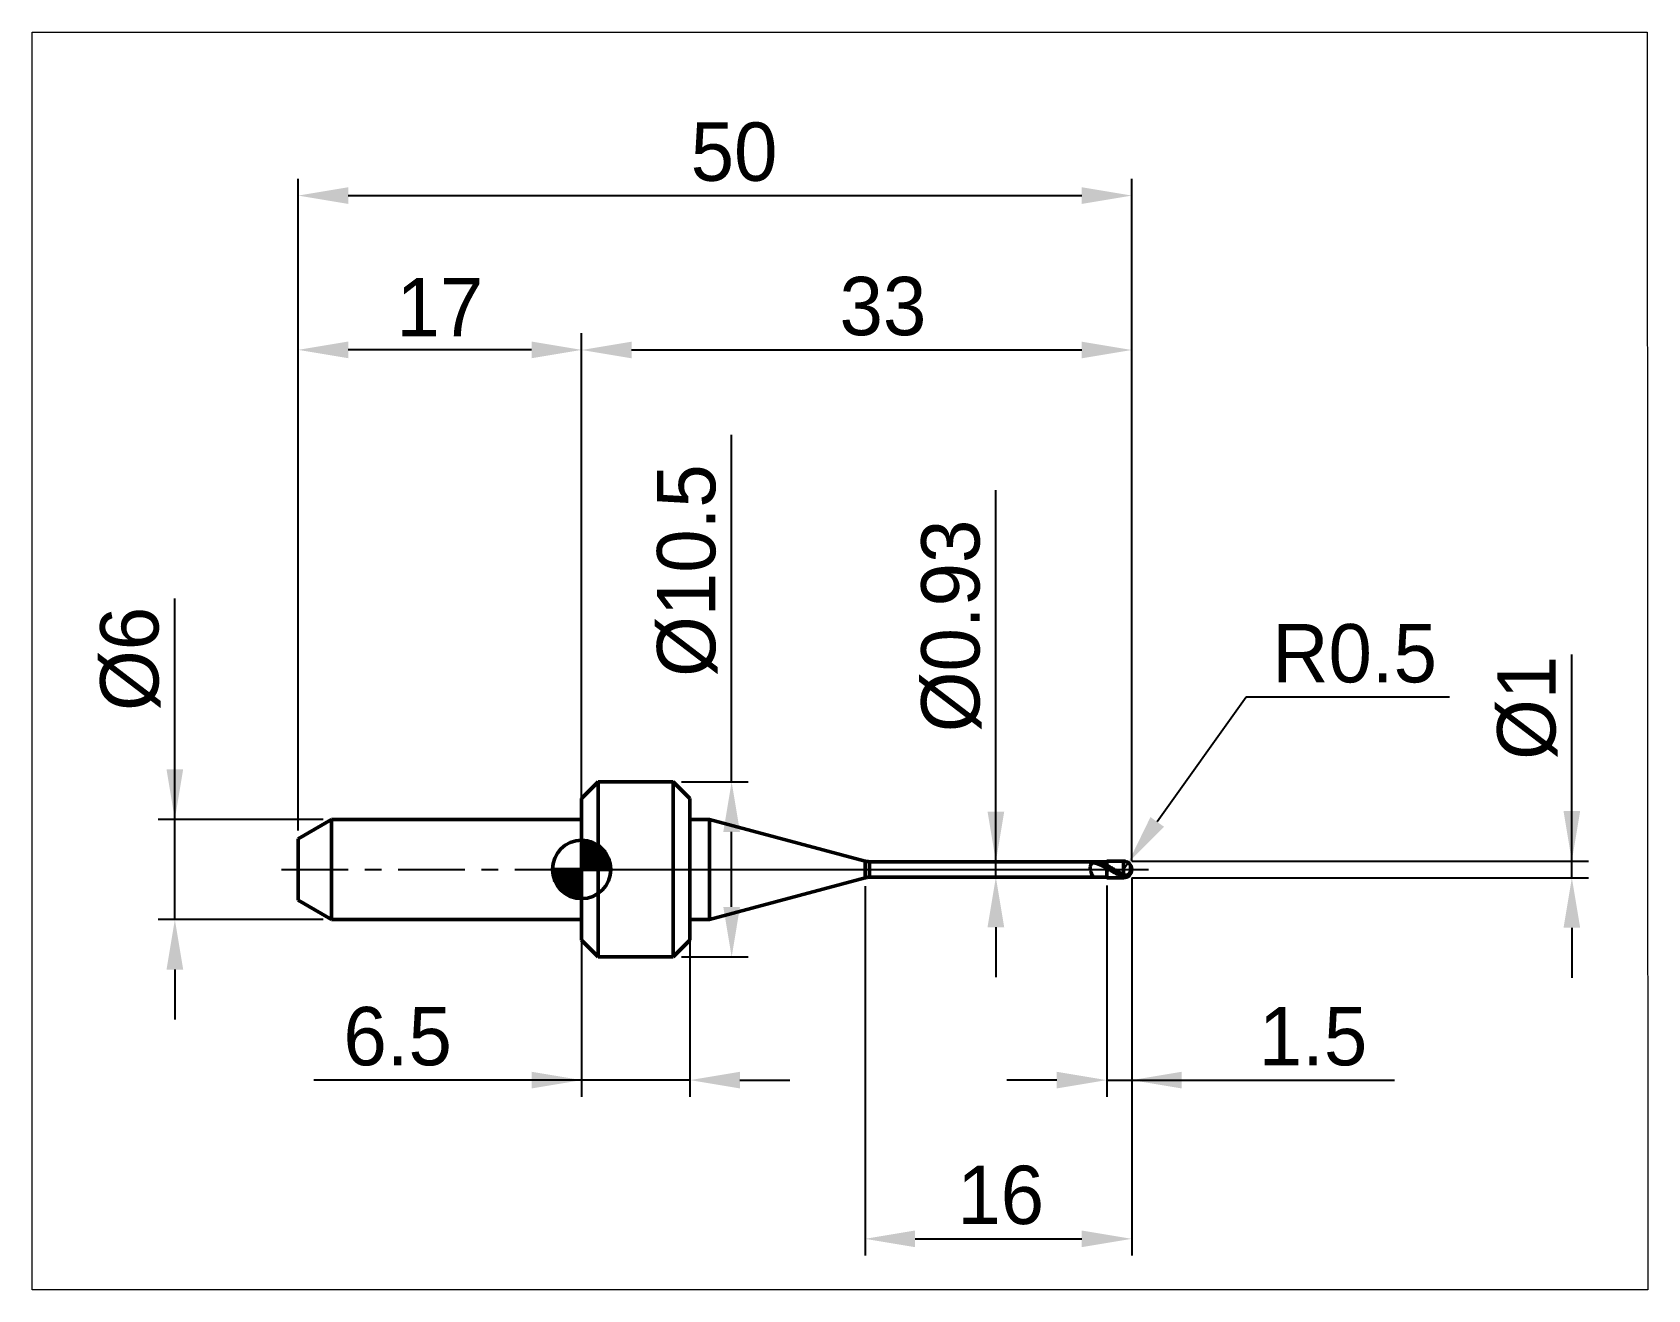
# Model space of a CAD drawing. Header units: millimetres. Extents: x -16 to 81, y -25.2 to 50.2.
import ezdxf

# ---------------------------------------------------------------- set-up
doc = ezdxf.new("R2010")
doc.units = ezdxf.units.MM
doc.header["$MEASUREMENT"] = 0
doc.linetypes.add('LONGDASHDASH', pattern=[7, 4, -1, 1, -1])
doc.layers.get('Defpoints').update_dxf_attribs({"linetype": 'CONTINUOUS'})
for name, color, linetype, lineweight in [('1', 4, 'CONTINUOUS', 50), ('2', 7, 'CONTINUOUS', 25), ('4', 2, 'LONGDASHDASH', 25), ('CUT', 1, 'CONTINUOUS', 25), ('INFTOTAL', 9, 'CONTINUOUS', 18), ('NOCUT', 7, 'CONTINUOUS', 25), ('SK1', 4, 'CONTINUOUS', 50), ('SK2', 7, 'CONTINUOUS', 25), ('SK4', 2, 'LONGDASHDASH', 25)]:
    doc.layers.add(name, color=color, linetype=linetype, lineweight=lineweight)
doc.styles.add('Monospac821 BT', font='', dxfattribs={"height": 3.5})
doc.styles.get('Monospac821 BT').set_extended_font_data('Monospac821 BT')
doc.dimstyles.get("Standard").update_dxf_attribs({"dimtxt": 3.5, "dimasz": 3, "dimexe": 1, "dimexo": 0.5, "dimgap": 0.8, "dimtad": 1, "dimtoh": 1, "dimzin": 1, "dimdsep": 46, "dimtxsty": 'Monospac821 BT', "dimcen": 2.5, "dimadec": 1, "dimazin": 0, "dimtfac": 1, "dimtdec": 4, "dimtix": 1, "dimtmove": 1, "dimatfit": 3, "dimfxl": 1, "dimtolj": 1, "dimtzin": 1, "dimarcsym": 0})

msp = doc.modelspace()

# ---------------------------------------------------------------- blocks, each defined once
blk = doc.blocks.new('*D0')
at = {"layer": 'Defpoints', "color": 0}
for p in [(50, 40.41), (0, 1.845), (50, 0)]:
    blk.add_point(p, dxfattribs=at)
at = {"layer": 'SK2', "color": 0, "lineweight": -2}
for p, q in [((0, 2.345), (0, 41.41)), ((50, 0.5), (50, 41.41)), ((3, 40.41), (47, 40.41))]:
    blk.add_line(p, q, dxfattribs=at)
at = {"layer": 'SK2', "color": 0}
for points in [[(3, 40.91), (3, 39.91), (0, 40.41)], [(47, 39.91), (47, 40.91), (50, 40.41)]]:
    blk.add_solid(points, dxfattribs=at)
at = {"layer": 'SK2', "color": 0, "linetype": 'ByBlock', "insert": (26.145, 43.021), "char_height": 3.5, "attachment_point": 5}
blk.add_mtext('\\A1;50', dxfattribs=at)
blk = doc.blocks.new('*D1')
at = {"layer": 'Defpoints', "color": 0}
for p in [(0, 31.157), (17, 4.25), (0, 1.845)]:
    blk.add_point(p, dxfattribs=at)
at = {"layer": 'SK2', "color": 0, "lineweight": -2}
for p, q in [((0, 2.345), (0, 32.157)), ((17, 4.75), (17, 32.157)), ((14, 31.157), (3, 31.157))]:
    blk.add_line(p, q, dxfattribs=at)
at = {"layer": 'SK2', "color": 0}
for points in [[(3, 31.657), (3, 30.657), (0, 31.157)], [(14, 30.657), (14, 31.657), (17, 31.157)]]:
    blk.add_solid(points, dxfattribs=at)
at = {"layer": 'SK2', "color": 0, "linetype": 'ByBlock', "insert": (8.5, 33.717), "char_height": 3.5, "attachment_point": 5}
blk.add_mtext('\\A1;17', dxfattribs=at)
blk = doc.blocks.new('*D2')
at = {"layer": 'Defpoints', "color": 0}
for p in [(-7.4, 3), (2, 3), (2, -3)]:
    blk.add_point(p, dxfattribs=at)
at = {"layer": 'SK2', "color": 0, "lineweight": -2}
for p, q in [((-7.4, 3), (-7.4, 16.2525)), ((-7.4, 6), (-7.4, 9)), ((1.5, 3), (-8.4, 3)), ((-7.4, -3), (-7.4, 3)), ((1.5, -3), (-8.4, -3)), ((-7.4, -6), (-7.4, -9))]:
    blk.add_line(p, q, dxfattribs=at)
at = {"layer": 'SK2', "color": 0}
for points in [[(-7.9, 6), (-6.9, 6), (-7.4, 3)], [(-6.9, -6), (-7.9, -6), (-7.4, -3)]]:
    blk.add_solid(points, dxfattribs=at)
at = {"layer": 'SK2', "color": 0, "linetype": 'ByBlock', "insert": (-10.062, 12.62625), "char_height": 3.5, "attachment_point": 5, "rotation": 90}
blk.add_mtext('\\A1;%%c6', dxfattribs=at)
blk = doc.blocks.new('*D3')
at = {"layer": '2', "color": 0, "lineweight": -2}
for p, q in [((76.4, 0.5), (76.4, 12.8845)), ((76.4, 3.5), (76.4, 6.5)), ((50, 0.5), (77.4, 0.5)), ((76.4, -0.5), (76.4, 0.5)), ((50, -0.5), (77.4, -0.5)), ((76.4, -3.5), (76.4, -6.5))]:
    blk.add_line(p, q, dxfattribs=at)
at = {"layer": '2', "color": 0}
for points in [[(75.9, 3.5), (76.9, 3.5), (76.4, 0.5)], [(76.9, -3.5), (75.9, -3.5), (76.4, -0.5)]]:
    blk.add_solid(points, dxfattribs=at)
at = {"layer": 'Defpoints', "color": 0}
for p in [(49.5, 0.5), (76.4, 0.5), (49.5, -0.5)]:
    blk.add_point(p, dxfattribs=at)
at = {"layer": '2', "color": 0, "linetype": 'ByBlock', "insert": (73.738, 9.69225), "char_height": 3.5, "attachment_point": 5, "rotation": 90}
blk.add_mtext('\\A1;%%c1', dxfattribs=at)
blk = doc.blocks.new('*D4')
at = {"layer": '2', "color": 0, "lineweight": -2}
for p, q in [((56.864, 10.331), (51.532, 2.85)), ((69.071, 10.331), (56.864, 10.331)), ((49.5, 0), (49.79, 0.407))]:
    blk.add_line(p, q, dxfattribs=at)
at = {"layer": '2', "color": 0}
blk.add_solid([(51.124, 3.14), (51.939, 2.56), (49.79, 0.407)], dxfattribs=at)
at = {"layer": 'Defpoints', "color": 0}
for p in [(49.5, 0), (49.79, 0.407)]:
    blk.add_point(p, dxfattribs=at)
at = {"layer": '2', "color": 0, "linetype": 'ByBlock', "insert": (63.367, 12.943), "char_height": 3.5, "attachment_point": 5}
blk.add_mtext('\\A1;R0.5', dxfattribs=at)
blk = doc.blocks.new('*D5')
at = {"layer": '2', "color": 0, "lineweight": -2}
for p, q in [((41.85, 0.465), (41.85, 22.744)), ((41.85, 3.465), (41.85, 6.465)), ((48, 0.465), (40.85, 0.465)), ((41.85, -0.465), (41.85, 0.465)), ((48, -0.465), (40.85, -0.465)), ((41.85, -3.465), (41.85, -6.465))]:
    blk.add_line(p, q, dxfattribs=at)
at = {"layer": '2', "color": 0}
for points in [[(41.35, 3.465), (42.35, 3.465), (41.85, 0.465)], [(42.35, -3.465), (41.35, -3.465), (41.85, -0.465)]]:
    blk.add_solid(points, dxfattribs=at)
at = {"layer": 'Defpoints', "color": 0}
for p in [(41.85, 0.465), (48.5, 0.465), (48.5, -0.465)]:
    blk.add_point(p, dxfattribs=at)
at = {"layer": '2', "color": 0, "linetype": 'ByBlock', "insert": (39.188, 14.6045), "char_height": 3.5, "attachment_point": 5, "rotation": 90}
blk.add_mtext('\\A1;%%c0.93', dxfattribs=at)
blk = doc.blocks.new('*D6')
at = {"layer": '2', "color": 0, "lineweight": -2}
for p, q in [((26, 5.25), (26, 26.07075)), ((23, 5.25), (27, 5.25)), ((26, -2.25), (26, 2.25)), ((23, -5.25), (27, -5.25))]:
    blk.add_line(p, q, dxfattribs=at)
at = {"layer": '2', "color": 0}
for points in [[(26.5, 2.25), (25.5, 2.25), (26, 5.25)], [(25.5, -2.25), (26.5, -2.25), (26, -5.25)]]:
    blk.add_solid(points, dxfattribs=at)
at = {"layer": 'Defpoints', "color": 0}
for p in [(22.5, 5.25), (26, 5.25), (22.5, -5.25)]:
    blk.add_point(p, dxfattribs=at)
at = {"layer": '2', "color": 0, "linetype": 'ByBlock', "insert": (23.338, 17.9225), "char_height": 3.5, "attachment_point": 5, "rotation": 90}
blk.add_mtext('\\A1;%%c10.5', dxfattribs=at)
blk = doc.blocks.new('*D7')
at = {"layer": '2', "color": 0, "lineweight": -2}
for p, q in [((48.5, -0.965), (48.5, -13.6325)), ((50, -0.5), (50, -13.6325)), ((45.5, -12.6325), (42.5, -12.6325)), ((48.5, -12.6325), (50, -12.6325)), ((50, -12.6325), (65.755, -12.6325)), ((53, -12.6325), (56, -12.6325))]:
    blk.add_line(p, q, dxfattribs=at)
at = {"layer": '2', "color": 0}
for points in [[(45.5, -13.1325), (45.5, -12.1325), (48.5, -12.6325)], [(53, -12.1325), (53, -13.1325), (50, -12.6325)]]:
    blk.add_solid(points, dxfattribs=at)
at = {"layer": 'Defpoints', "color": 0}
for p in [(50, 0), (48.5, -0.465), (50, -12.6325)]:
    blk.add_point(p, dxfattribs=at)
at = {"layer": '2', "color": 0, "linetype": 'ByBlock', "insert": (60.8775, -10.02125), "char_height": 3.5, "attachment_point": 5}
blk.add_mtext('\\A1;1.5', dxfattribs=at)
blk = doc.blocks.new('*D8')
at = {"layer": '2', "color": 0, "lineweight": -2}
for p, q in [((17, -2.5), (17, 32.15)), ((50, 0.5), (50, 32.15)), ((20, 31.15), (47, 31.15))]:
    blk.add_line(p, q, dxfattribs=at)
at = {"layer": '2', "color": 0}
for points in [[(20, 31.65), (20, 30.65), (17, 31.15)], [(47, 30.65), (47, 31.65), (50, 31.15)]]:
    blk.add_solid(points, dxfattribs=at)
at = {"layer": 'Defpoints', "color": 0}
for p in [(50, 31.15), (50, 0), (17, -3)]:
    blk.add_point(p, dxfattribs=at)
at = {"layer": '2', "color": 0, "linetype": 'ByBlock', "insert": (35.076, 33.761), "char_height": 3.5, "attachment_point": 5}
blk.add_mtext('\\A1;33', dxfattribs=at)
blk = doc.blocks.new('*D9')
at = {"layer": '2', "color": 0, "lineweight": -2}
for p, q in [((17, 3.75), (17, -13.6325)), ((23.5, 3.75), (23.5, -13.6325)), ((17, -12.6325), (0.93, -12.6325)), ((14, -12.6325), (11, -12.6325)), ((23.5, -12.6325), (17, -12.6325)), ((26.5, -12.6325), (29.5, -12.6325))]:
    blk.add_line(p, q, dxfattribs=at)
at = {"layer": '2', "color": 0}
for points in [[(14, -13.1325), (14, -12.1325), (17, -12.6325)], [(26.5, -12.1325), (26.5, -13.1325), (23.5, -12.6325)]]:
    blk.add_solid(points, dxfattribs=at)
at = {"layer": 'Defpoints', "color": 0}
for p in [(17, 4.25), (23.5, 4.25), (17, -12.6325)]:
    blk.add_point(p, dxfattribs=at)
at = {"layer": '2', "color": 0, "linetype": 'ByBlock', "insert": (5.965, -10.02125), "char_height": 3.5, "attachment_point": 5}
blk.add_mtext('\\A1;6.5', dxfattribs=at)
blk = doc.blocks.new('*D12')
at = {"layer": '2', "color": 0, "lineweight": -2}
for p, q in [((50, -0.5), (50, -23.15)), ((34, -1), (34, -23.15)), ((37, -22.15), (47, -22.15))]:
    blk.add_line(p, q, dxfattribs=at)
at = {"layer": '2', "color": 0}
for points in [[(37, -21.65), (37, -22.65), (34, -22.15)], [(47, -22.65), (47, -21.65), (50, -22.15)]]:
    blk.add_solid(points, dxfattribs=at)
at = {"layer": 'Defpoints', "color": 0}
for p in [(50, 0), (34, -0.5), (50, -22.15)]:
    blk.add_point(p, dxfattribs=at)
at = {"layer": '2', "color": 0, "linetype": 'ByBlock', "insert": (42.138, -19.539), "char_height": 3.5, "attachment_point": 5}
blk.add_mtext('\\A1;16', dxfattribs=at)

# ---------------------------------------------------------------- dimensions: what is measured, and where the dimension line sits
at = {"layer": '2'}
for base, p1, p2, picture, middle in [((50, 31.15), (17, -3), (50, 0), '*D8', (35.075682, 31.15)), ((17, -12.6325), (23.5, 4.25), (17, 4.25), '*D9', (5.965, -12.6325)), ((50, -22.15), (34.000225, -0.5), (50, 0), '*D12', (42.137743, -22.15)), ((50, -12.6325), (48.5, -0.465), (50, 0), '*D7', (60.8775, -12.6325))]:
    dim = msp.add_linear_dim(base=base, p1=p1, p2=p2, dimstyle='STANDARD', override={"dimtoh": 0, "dimzin": 9, "dimtmove": 0}, dxfattribs=at)
    dim.commit()
    dim.dimension.update_dxf_attribs({"geometry": picture, "text_midpoint": middle, "dimtype": 160})
for base, p1, p2, picture, middle in [((26, 5.25), (22.5, -5.25), (22.5, 5.25), '*D6', (26, 17.9225)), ((41.85, 0.465), (48.5, -0.465), (48.5, 0.465), '*D5', (41.85, 14.6045)), ((76.4, 0.5), (49.5, -0.5), (49.5, 0.5), '*D3', (76.4, 9.69225))]:
    dim = msp.add_linear_dim(base=base, p1=p1, p2=p2, angle=270, text='%%c<>', dimstyle='STANDARD', override={"dimtoh": 0, "dimzin": 9, "dimtmove": 0}, dxfattribs=at)
    dim.commit()
    dim.dimension.update_dxf_attribs({"geometry": picture, "text_midpoint": middle, "dimtype": 160})
dim = msp.add_radius_dim(center=(49.5, 0), mpoint=(49.790217, 0.407153), text='R0.5', dimstyle='STANDARD', dxfattribs=at)
dim.commit()
dim.dimension.update_dxf_attribs({"geometry": '*D4', "text_midpoint": (56.864208, 10.331459), "dimtype": 164})
at = {"layer": 'SK2'}
for base, p1, p2, picture, middle in [((50, 40.410077), (0, 1.845299), (50, 0), '*D0', (26.145411, 40.410077)), ((0, 31.15673), (17, 4.25), (0, 1.845299), '*D1', (8.5, 31.15673))]:
    dim = msp.add_linear_dim(base=base, p1=p1, p2=p2, dimstyle='STANDARD', override={"dimtoh": 0, "dimzin": 9, "dimtmove": 0}, dxfattribs=at)
    dim.commit()
    dim.dimension.update_dxf_attribs({"geometry": picture, "text_midpoint": middle, "dimtype": 160})
dim = msp.add_linear_dim(base=(-7.4, 3), p1=(2, -3), p2=(2, 3), angle=270, text='%%c<>', dimstyle='STANDARD', override={"dimtoh": 0, "dimzin": 9, "dimtmove": 0}, dxfattribs=at)
dim.commit()
dim.dimension.update_dxf_attribs({"geometry": '*D2', "text_midpoint": (-7.4, 12.62625), "dimtype": 160})

# ---------------------------------------------------------------- linework, layer by layer
at = {"layer": '1'}
for p, q in [((18, 5.25), (17, 4.25)), ((22.5, 5.25), (18, 5.25)), ((18, 5.25), (18, -5.25)), ((23.5, 4.25), (22.5, 5.25)), ((22.5, 5.25), (22.5, -5.25)), ((17, 4.25), (17, 3)), ((17, 4.25), (17, -4.25)), ((17, 3), (17, 4.25)), ((23.5, 3), (23.5, 4.25)), ((17, 3), (17, -3)), ((17, -3), (17, 3)), ((24.670099, 3), (23.5, 3)), ((23.5, 3), (23.5, -3)), ((34.003681, 0.499074), (24.670099, 3)), ((24.670099, 3), (24.670099, -3)), ((34.003681, 0.499074), (34.003681, -0.499074)), ((48.5, 0.465), (34.2625, 0.465)), ((34.2625, -0.465), (34.2625, 0.465)), ((47.508333, 0.15151), (47.5, 0.109382)), ((47.5, 0.109382), (47.5, 0.099229)), ((47.5, 0.099229), (47.508333, 0.057856)), ((47.516667, 0.188389), (47.508333, 0.15151)), ((47.508333, 0.057856), (47.516667, 0.017554)), ((47.525, 0.220452), (47.516667, 0.188389)), ((47.516667, 0.017554), (47.525, -0.02139)), ((47.533333, 0.248173), (47.525, 0.220452)), ((47.541667, 0.272035), (47.533333, 0.248173)), ((47.55, 0.2925), (47.541667, 0.272035)), ((47.558333, 0.310001), (47.55, 0.2925)), ((47.566667, 0.324928), (47.558333, 0.310001)), ((47.575, 0.337629), (47.566667, 0.324928)), ((47.583333, 0.348412), (47.575, 0.337629)), ((47.591667, 0.357542), (47.583333, 0.348412)), ((47.6, 0.365251), (47.591667, 0.357542)), ((47.608333, 0.371735), (47.6, 0.365251)), ((47.616667, 0.377164), (47.608333, 0.371735)), ((47.625, 0.381681), (47.616667, 0.377164)), ((47.633333, 0.385407), (47.625, 0.381681)), ((47.641667, 0.388447), (47.633333, 0.385407)), ((47.65, 0.390887), (47.641667, 0.388447)), ((47.658333, 0.392803), (47.65, 0.390887)), ((47.666667, 0.394257), (47.658333, 0.392803)), ((47.675, 0.395302), (47.666667, 0.394257)), ((47.683333, 0.395985), (47.675, 0.395302)), ((47.691667, 0.396345), (47.683333, 0.395985)), ((47.7, 0.396415), (47.691667, 0.396345)), ((47.708333, 0.396224), (47.7, 0.396415)), ((47.716667, 0.395797), (47.708333, 0.396224)), ((47.725, 0.395156), (47.716667, 0.395797)), ((47.733333, 0.39432), (47.725, 0.395156)), ((47.741667, 0.393306), (47.733333, 0.39432)), ((47.75, 0.392128), (47.741667, 0.393306)), ((47.758333, 0.390799), (47.75, 0.392128)), ((47.766667, 0.389332), (47.758333, 0.390799)), ((47.775, 0.387736), (47.766667, 0.389332)), ((47.783333, 0.386022), (47.775, 0.387736)), ((47.791667, 0.384196), (47.783333, 0.386022)), ((47.8, 0.382268), (47.791667, 0.384196)), ((47.8, 0.464952), (47.795005, 0.465)), ((47.808333, 0.464675), (47.8, 0.464952)), ((47.808333, 0.380243), (47.8, 0.382268)), ((47.816667, 0.464173), (47.808333, 0.464675)), ((47.816667, 0.378129), (47.808333, 0.380243)), ((47.825, 0.463468), (47.816667, 0.464173)), ((47.825, 0.375931), (47.816667, 0.378129)), ((47.833333, 0.462583), (47.825, 0.463468)), ((47.833333, 0.373654), (47.825, 0.375931)), ((47.841667, 0.461536), (47.833333, 0.462583)), ((47.841667, 0.371303), (47.833333, 0.373654)), ((47.85, 0.460344), (47.841667, 0.461536)), ((47.85, 0.368882), (47.841667, 0.371303)), ((47.858333, 0.459023), (47.85, 0.460344)), ((47.858333, 0.366395), (47.85, 0.368882)), ((47.866667, 0.457586), (47.858333, 0.459023)), ((47.866667, 0.363846), (47.858333, 0.366395)), ((47.875, 0.456047), (47.866667, 0.457586)), ((47.875, 0.361239), (47.866667, 0.363846)), ((47.883333, 0.454415), (47.875, 0.456047)), ((47.883333, 0.358575), (47.875, 0.361239)), ((47.891667, 0.452702), (47.883333, 0.454415)), ((47.891667, 0.355858), (47.883333, 0.358575)), ((47.9, 0.450915), (47.891667, 0.452702)), ((47.9, 0.353091), (47.891667, 0.355858)), ((47.908333, 0.449063), (47.9, 0.450915)), ((47.908333, 0.350275), (47.9, 0.353091)), ((47.916667, 0.447153), (47.908333, 0.449063)), ((47.916667, 0.347413), (47.908333, 0.350275)), ((47.925, 0.44519), (47.916667, 0.447153)), ((47.925, 0.344507), (47.916667, 0.347413)), ((47.933333, 0.44318), (47.925, 0.44519)), ((47.933333, 0.341558), (47.925, 0.344507)), ((47.941667, 0.441127), (47.933333, 0.44318)), ((47.941667, 0.338568), (47.933333, 0.341558)), ((47.95, 0.439035), (47.941667, 0.441127)), ((47.95, 0.335538), (47.941667, 0.338568)), ((47.958333, 0.436909), (47.95, 0.439035)), ((47.958333, 0.33247), (47.95, 0.335538)), ((47.966667, 0.43475), (47.958333, 0.436909)), ((47.966667, 0.329365), (47.958333, 0.33247)), ((47.975, 0.432562), (47.966667, 0.43475)), ((47.975, 0.326224), (47.966667, 0.329365)), ((47.983333, 0.430346), (47.975, 0.432562)), ((47.983333, 0.323049), (47.975, 0.326224)), ((47.991667, 0.428104), (47.983333, 0.430346)), ((47.991667, 0.319839), (47.983333, 0.323049)), ((48, 0.425838), (47.991667, 0.428104)), ((48, 0.316596), (47.991667, 0.319839)), ((48.008333, 0.423548), (48, 0.425838)), ((48.008333, 0.313321), (48, 0.316596)), ((48.016667, 0.421236), (48.008333, 0.423548)), ((48.016667, 0.310014), (48.008333, 0.313321)), ((48.025, 0.418902), (48.016667, 0.421236)), ((48.025, 0.306677), (48.016667, 0.310014)), ((48.033333, 0.416547), (48.025, 0.418902)), ((48.033333, 0.303309), (48.025, 0.306677)), ((48.041667, 0.414171), (48.033333, 0.416547)), ((48.041667, 0.299911), (48.033333, 0.303309)), ((48.05, 0.411774), (48.041667, 0.414171)), ((48.05, 0.296485), (48.041667, 0.299911)), ((48.058333, 0.409357), (48.05, 0.411774)), ((48.058333, 0.29303), (48.05, 0.296485)), ((48.066667, 0.406919), (48.058333, 0.409357)), ((48.066667, 0.289546), (48.058333, 0.29303)), ((48.075, 0.404459), (48.066667, 0.406919)), ((48.075, 0.286035), (48.066667, 0.289546)), ((48.083333, 0.401979), (48.075, 0.404459)), ((48.083333, 0.282497), (48.075, 0.286035)), ((48.091667, 0.399477), (48.083333, 0.401979)), ((48.091667, 0.278933), (48.083333, 0.282497)), ((48.1, 0.396954), (48.091667, 0.399477)), ((48.1, 0.275342), (48.091667, 0.278933)), ((48.108333, 0.394408), (48.1, 0.396954)), ((48.108333, 0.271725), (48.1, 0.275342)), ((48.116667, 0.391839), (48.108333, 0.394408)), ((48.116667, 0.268083), (48.108333, 0.271725)), ((48.125, 0.389248), (48.116667, 0.391839)), ((48.125, 0.264415), (48.116667, 0.268083)), ((48.133333, 0.386633), (48.125, 0.389248)), ((48.133333, 0.260723), (48.125, 0.264415)), ((48.141667, 0.383994), (48.133333, 0.386633)), ((48.141667, 0.257007), (48.133333, 0.260723)), ((48.15, 0.38133), (48.141667, 0.383994)), ((48.15, 0.253266), (48.141667, 0.257007)), ((48.158333, 0.378642), (48.15, 0.38133)), ((48.158333, 0.249503), (48.15, 0.253266)), ((48.166667, 0.375928), (48.158333, 0.378642)), ((48.166667, 0.245716), (48.158333, 0.249503)), ((48.175, 0.373189), (48.166667, 0.375928)), ((48.175, 0.241906), (48.166667, 0.245716)), ((48.183333, 0.370424), (48.175, 0.373189)), ((48.183333, 0.238073), (48.175, 0.241906)), ((48.191667, 0.367632), (48.183333, 0.370424)), ((48.191667, 0.234219), (48.183333, 0.238073)), ((48.2, 0.364813), (48.191667, 0.367632)), ((48.2, 0.230343), (48.191667, 0.234219)), ((48.208333, 0.361968), (48.2, 0.364813)), ((48.208333, 0.226445), (48.2, 0.230343)), ((48.216667, 0.359094), (48.208333, 0.361968)), ((48.216667, 0.222527), (48.208333, 0.226445)), ((48.225, 0.356193), (48.216667, 0.359094)), ((48.225, 0.218588), (48.216667, 0.222527)), ((48.233333, 0.353264), (48.225, 0.356193)), ((48.233333, 0.214629), (48.225, 0.218588)), ((48.241667, 0.350307), (48.233333, 0.353264)), ((48.241667, 0.21065), (48.233333, 0.214629)), ((48.25, 0.347321), (48.241667, 0.350307)), ((48.25, 0.206651), (48.241667, 0.21065)), ((48.258333, 0.344307), (48.25, 0.347321)), ((48.258333, 0.202633), (48.25, 0.206651)), ((48.266667, 0.341264), (48.258333, 0.344307)), ((48.266667, 0.198596), (48.258333, 0.202633)), ((48.275, 0.338192), (48.266667, 0.341264)), ((48.275, 0.194541), (48.266667, 0.198596)), ((48.283333, 0.335092), (48.275, 0.338192)), ((48.283333, 0.190468), (48.275, 0.194541)), ((48.291667, 0.331962), (48.283333, 0.335092)), ((48.291667, 0.186378), (48.283333, 0.190468)), ((48.3, 0.328804), (48.291667, 0.331962)), ((48.3, 0.18227), (48.291667, 0.186378)), ((48.308333, 0.325617), (48.3, 0.328804)), ((48.308333, 0.178145), (48.3, 0.18227)), ((48.316667, 0.322401), (48.308333, 0.325617)), ((48.316667, 0.174004), (48.308333, 0.178145)), ((48.325, 0.319157), (48.316667, 0.322401)), ((48.325, 0.169847), (48.316667, 0.174004)), ((48.333333, 0.315884), (48.325, 0.319157)), ((48.333333, 0.165673), (48.325, 0.169847)), ((48.341667, 0.312583), (48.333333, 0.315884)), ((48.341667, 0.161485), (48.333333, 0.165673)), ((48.35, 0.309253), (48.341667, 0.312583)), ((48.35, 0.157282), (48.341667, 0.161485)), ((48.358333, 0.305895), (48.35, 0.309253)), ((48.358333, 0.153064), (48.35, 0.157282)), ((48.366667, 0.30251), (48.358333, 0.305895)), ((48.366667, 0.148831), (48.358333, 0.153064)), ((48.375, 0.299097), (48.366667, 0.30251)), ((48.375, 0.144586), (48.366667, 0.148831)), ((48.383333, 0.295656), (48.375, 0.299097)), ((48.383333, 0.140326), (48.375, 0.144586)), ((48.391667, 0.292188), (48.383333, 0.295656)), ((48.391667, 0.136054), (48.383333, 0.140326)), ((48.4, 0.288694), (48.391667, 0.292188)), ((48.4, 0.131769), (48.391667, 0.136054)), ((48.408333, 0.285172), (48.4, 0.288694)), ((48.408333, 0.127472), (48.4, 0.131769)), ((48.416667, 0.281625), (48.408333, 0.285172)), ((48.416667, 0.123163), (48.408333, 0.127472)), ((48.425, 0.278051), (48.416667, 0.281625)), ((48.425, 0.118843), (48.416667, 0.123163)), ((48.433333, 0.274452), (48.425, 0.278051)), ((48.433333, 0.114512), (48.425, 0.118843)), ((48.441667, 0.270827), (48.433333, 0.274452)), ((48.441667, 0.11017), (48.433333, 0.114512)), ((48.45, 0.267178), (48.441667, 0.270827)), ((48.45, 0.105818), (48.441667, 0.11017)), ((48.458333, 0.263503), (48.45, 0.267178)), ((48.458333, 0.101456), (48.45, 0.105818)), ((48.466667, 0.259804), (48.458333, 0.263503)), ((48.466667, 0.097084), (48.458333, 0.101456)), ((48.475, 0.256082), (48.466667, 0.259804)), ((48.475, 0.092704), (48.466667, 0.097084)), ((48.483333, 0.252335), (48.475, 0.256082)), ((48.483333, 0.088315), (48.475, 0.092704)), ((48.491667, 0.248565), (48.483333, 0.252335)), ((48.491667, 0.083918), (48.483333, 0.088315)), ((48.5, 0.244772), (48.491667, 0.248565)), ((48.5, 0.079513), (48.491667, 0.083918)), ((49.5, 0.5), (48.5, 0.5)), ((48.5, 0.5), (48.5, 0.465)), ((48.5, 0.5), (48.5, -0.5)), ((48.5, -0.465), (48.5, 0.465)), ((48.5, 0.244228), (48.5, 0.244772)), ((48.508333, 0.240019), (48.5, 0.244228)), ((48.5, 0.126544), (48.5, 0.127486)), ((48.5, 0.127486), (48.508333, 0.12289)), ((48.508333, 0.075526), (48.5, 0.080278)), ((48.5, 0.080278), (48.5, 0.079513)), ((48.516667, 0.235787), (48.508333, 0.240019)), ((48.508333, 0.12289), (48.516667, 0.118282)), ((48.516667, 0.070766), (48.508333, 0.075526)), ((48.525, 0.231534), (48.516667, 0.235787)), ((48.516667, 0.118282), (48.525, 0.113664)), ((48.525, 0.066), (48.516667, 0.070766)), ((48.533333, 0.227259), (48.525, 0.231534)), ((48.525, 0.113664), (48.533333, 0.109035)), ((48.533333, 0.061228), (48.525, 0.066)), ((48.541667, 0.222963), (48.533333, 0.227259)), ((48.533333, 0.109035), (48.541667, 0.104396)), ((48.541667, 0.05645), (48.533333, 0.061228)), ((48.55, 0.218646), (48.541667, 0.222963)), ((48.541667, 0.104396), (48.55, 0.099747)), ((48.55, 0.051667), (48.541667, 0.05645)), ((48.558333, 0.214309), (48.55, 0.218646)), ((48.55, 0.099747), (48.558333, 0.095089)), ((48.558333, 0.04688), (48.55, 0.051667)), ((48.566667, 0.209952), (48.558333, 0.214309)), ((48.558333, 0.095089), (48.566667, 0.090422)), ((48.566667, 0.042087), (48.558333, 0.04688)), ((48.575, 0.205576), (48.566667, 0.209952)), ((48.566667, 0.090422), (48.575, 0.085747)), ((48.575, 0.037291), (48.566667, 0.042087)), ((48.583333, 0.201181), (48.575, 0.205576)), ((48.575, 0.085747), (48.583333, 0.081064)), ((48.583333, 0.032492), (48.575, 0.037291)), ((48.591667, 0.196767), (48.583333, 0.201181)), ((48.583333, 0.081064), (48.591667, 0.076373)), ((48.591667, 0.027689), (48.583333, 0.032492)), ((48.6, 0.192335), (48.591667, 0.196767)), ((48.591667, 0.076373), (48.6, 0.071676)), ((48.6, 0.022884), (48.591667, 0.027689)), ((48.608333, 0.187885), (48.6, 0.192335)), ((48.6, 0.071676), (48.608333, 0.066971)), ((48.608333, 0.018077), (48.6, 0.022884)), ((48.616667, 0.183418), (48.608333, 0.187885)), ((48.608333, 0.066971), (48.616667, 0.062261)), ((48.616667, 0.013268), (48.608333, 0.018077)), ((48.625, 0.178934), (48.616667, 0.183418)), ((48.616667, 0.062261), (48.625, 0.057545)), ((48.625, 0.008458), (48.616667, 0.013268)), ((48.633333, 0.174433), (48.625, 0.178934)), ((48.625, 0.057545), (48.633333, 0.052823)), ((48.633333, 0.003647), (48.625, 0.008458)), ((48.641667, 0.169916), (48.633333, 0.174433)), ((48.633333, 0.052823), (48.641667, 0.048096)), ((48.641667, -0.001164), (48.633333, 0.003647)), ((48.65, 0.165383), (48.641667, 0.169916)), ((48.641667, 0.048096), (48.65, 0.043365)), ((48.658333, 0.160835), (48.65, 0.165383)), ((48.65, 0.043365), (48.658333, 0.038631)), ((48.666667, 0.156272), (48.658333, 0.160835)), ((48.658333, 0.038631), (48.666667, 0.033892)), ((48.675, 0.151695), (48.666667, 0.156272)), ((48.666667, 0.033892), (48.675, 0.02915)), ((48.683333, 0.147103), (48.675, 0.151695)), ((48.675, 0.02915), (48.683333, 0.024406)), ((48.691667, 0.142498), (48.683333, 0.147103)), ((48.683333, 0.024406), (48.691667, 0.019659)), ((48.7, 0.13788), (48.691667, 0.142498)), ((48.691667, 0.019659), (48.7, 0.014911)), ((48.708333, 0.133249), (48.7, 0.13788)), ((48.7, 0.014911), (48.708333, 0.010161)), ((48.716667, 0.128606), (48.708333, 0.133249)), ((48.708333, 0.010161), (48.716667, 0.00541)), ((48.725, 0.12395), (48.716667, 0.128606)), ((48.716667, 0.00541), (48.725, 0.000659)), ((48.733333, 0.119284), (48.725, 0.12395)), ((48.725, 0.000659), (48.733333, -0.004092)), ((48.741667, 0.114606), (48.733333, 0.119284)), ((48.75, 0.109917), (48.741667, 0.114606)), ((48.758333, 0.105219), (48.75, 0.109917)), ((48.766667, 0.100511), (48.758333, 0.105219)), ((48.775, 0.095793), (48.766667, 0.100511)), ((48.783333, 0.091066), (48.775, 0.095793)), ((48.791667, 0.086332), (48.783333, 0.091066)), ((48.8, 0.081589), (48.791667, 0.086332)), ((48.808333, 0.076838), (48.8, 0.081589)), ((48.816667, 0.072081), (48.808333, 0.076838)), ((48.825, 0.067316), (48.816667, 0.072081)), ((48.833333, 0.062546), (48.825, 0.067316)), ((48.841667, 0.05777), (48.833333, 0.062546)), ((48.85, 0.052988), (48.841667, 0.05777)), ((48.858333, 0.048201), (48.85, 0.052988)), ((48.866667, 0.04341), (48.858333, 0.048201)), ((48.875, 0.038615), (48.866667, 0.04341)), ((48.883333, 0.033817), (48.875, 0.038615)), ((48.891667, 0.029015), (48.883333, 0.033817)), ((48.9, 0.024211), (48.891667, 0.029015)), ((48.908333, 0.019404), (48.9, 0.024211)), ((48.916667, 0.014595), (48.908333, 0.019404)), ((48.925, 0.009786), (48.916667, 0.014595)), ((48.933333, 0.004975), (48.925, 0.009786)), ((48.941667, 0.000164), (48.933333, 0.004975)), ((48.95, -0.004647), (48.941667, 0.000164)), ((49.5, 0.5), (49.5, -0.5)), ((49.925, -0.10455), (49.925, 0.263391)), ((49.925, 0.263391), (49.925, -0.10455)), ((24.670099, -3), (34.003681, -0.499074)), ((34.2625, -0.465), (48.5, -0.465)), ((47.525, -0.02139), (47.533333, -0.058753)), ((47.533333, -0.058753), (47.541667, -0.09437)), ((47.541667, -0.09437), (47.55, -0.128124)), ((47.55, -0.128124), (47.558333, -0.159941)), ((47.558333, -0.159941), (47.566667, -0.189785)), ((47.566667, -0.189785), (47.575, -0.217649)), ((47.575, -0.217649), (47.583333, -0.24355)), ((47.583333, -0.24355), (47.591667, -0.267528)), ((47.591667, -0.267528), (47.6, -0.289638)), ((47.6, -0.289638), (47.608333, -0.309945)), ((47.608333, -0.309945), (47.616667, -0.328527)), ((47.616667, -0.328527), (47.625, -0.345466)), ((47.625, -0.345466), (47.633333, -0.360849)), ((47.633333, -0.360849), (47.641667, -0.374766)), ((47.641667, -0.374766), (47.65, -0.387307)), ((47.65, -0.387307), (47.658333, -0.39856)), ((47.658333, -0.39856), (47.666667, -0.408614)), ((47.666667, -0.408614), (47.675, -0.417555)), ((47.675, -0.417555), (47.683333, -0.425464)), ((47.683333, -0.425464), (47.691667, -0.432422)), ((47.691667, -0.432422), (47.7, -0.438502)), ((47.7, -0.438502), (47.708333, -0.443776)), ((47.708333, -0.443776), (47.716667, -0.448312)), ((47.716667, -0.448312), (47.725, -0.452171)), ((47.725, -0.452171), (47.733333, -0.455415)), ((47.733333, -0.455415), (47.741667, -0.458096)), ((47.741667, -0.458096), (47.75, -0.460266)), ((47.75, -0.460266), (47.758333, -0.461972)), ((47.758333, -0.461972), (47.766667, -0.463258)), ((47.766667, -0.463258), (47.775, -0.464164)), ((47.775, -0.464164), (47.783333, -0.464726)), ((47.783333, -0.464726), (47.791667, -0.464979)), ((47.791667, -0.464979), (47.795005, -0.465)), ((48.5, -0.465), (48.5, -0.5)), ((48.5, -0.5), (49.5, -0.5)), ((48.65, -0.005975), (48.641667, -0.001164)), ((48.658333, -0.010786), (48.65, -0.005975)), ((48.666667, -0.015595), (48.658333, -0.010786)), ((48.675, -0.020403), (48.666667, -0.015595)), ((48.683333, -0.02521), (48.675, -0.020403)), ((48.691667, -0.030014), (48.683333, -0.02521)), ((48.7, -0.034815), (48.691667, -0.030014)), ((48.708333, -0.039613), (48.7, -0.034815)), ((48.716667, -0.044407), (48.708333, -0.039613)), ((48.725, -0.049197), (48.716667, -0.044407)), ((48.733333, -0.053982), (48.725, -0.049197)), ((48.733333, -0.004092), (48.741667, -0.008843)), ((48.741667, -0.058763), (48.733333, -0.053982)), ((48.741667, -0.008843), (48.75, -0.013594)), ((48.75, -0.063538), (48.741667, -0.058763)), ((48.75, -0.013594), (48.758333, -0.018342)), ((48.758333, -0.068307), (48.75, -0.063538)), ((48.758333, -0.018342), (48.766667, -0.02309)), ((48.766667, -0.07307), (48.758333, -0.068307)), ((48.766667, -0.02309), (48.775, -0.027835)), ((48.775, -0.077826), (48.766667, -0.07307)), ((48.775, -0.027835), (48.783333, -0.032577)), ((48.783333, -0.082575), (48.775, -0.077826)), ((48.783333, -0.032577), (48.791667, -0.037317)), ((48.791667, -0.087317), (48.783333, -0.082575)), ((48.791667, -0.037317), (48.8, -0.042053)), ((48.8, -0.09205), (48.791667, -0.087317)), ((48.8, -0.042053), (48.808333, -0.046785)), ((48.808333, -0.096774), (48.8, -0.09205)), ((48.808333, -0.046785), (48.816667, -0.051512)), ((48.816667, -0.10149), (48.808333, -0.096774)), ((48.816667, -0.051512), (48.825, -0.056235)), ((48.825, -0.106197), (48.816667, -0.10149)), ((48.825, -0.056235), (48.833333, -0.060953)), ((48.833333, -0.110893), (48.825, -0.106197)), ((48.833333, -0.060953), (48.841667, -0.065665)), ((48.841667, -0.115579), (48.833333, -0.110893)), ((48.841667, -0.065665), (48.85, -0.070372)), ((48.85, -0.120255), (48.841667, -0.115579)), ((48.85, -0.070372), (48.858333, -0.075071)), ((48.858333, -0.124919), (48.85, -0.120255)), ((48.858333, -0.075071), (48.866667, -0.079764)), ((48.866667, -0.129572), (48.858333, -0.124919)), ((48.866667, -0.079764), (48.875, -0.084449)), ((48.875, -0.134213), (48.866667, -0.129572)), ((48.875, -0.084449), (48.883333, -0.089126)), ((48.883333, -0.138841), (48.875, -0.134213)), ((48.883333, -0.089126), (48.891667, -0.093795)), ((48.891667, -0.143457), (48.883333, -0.138841)), ((48.891667, -0.093795), (48.9, -0.098456)), ((48.9, -0.148059), (48.891667, -0.143457)), ((48.9, -0.098456), (48.908333, -0.103107)), ((48.908333, -0.152648), (48.9, -0.148059)), ((48.908333, -0.103107), (48.916667, -0.107749)), ((48.916667, -0.157222), (48.908333, -0.152648)), ((48.916667, -0.107749), (48.925, -0.112381)), ((48.925, -0.161782), (48.916667, -0.157222)), ((48.925, -0.112381), (48.933333, -0.117002)), ((48.933333, -0.166327), (48.925, -0.161782)), ((48.933333, -0.117002), (48.941667, -0.121613)), ((48.941667, -0.170856), (48.933333, -0.166327)), ((48.941667, -0.121613), (48.95, -0.126212)), ((48.95, -0.17537), (48.941667, -0.170856)), ((48.958333, -0.009458), (48.95, -0.004647)), ((48.95, -0.126212), (48.958333, -0.1308)), ((48.958333, -0.179867), (48.95, -0.17537)), ((48.966667, -0.014268), (48.958333, -0.009458)), ((48.958333, -0.1308), (48.966667, -0.135375)), ((48.966667, -0.184348), (48.958333, -0.179867)), ((48.975, -0.019077), (48.966667, -0.014268)), ((48.966667, -0.135375), (48.975, -0.139938)), ((48.975, -0.188812), (48.966667, -0.184348)), ((48.983333, -0.023883), (48.975, -0.019077)), ((48.975, -0.139938), (48.983333, -0.144488)), ((48.983333, -0.193258), (48.975, -0.188812)), ((48.991667, -0.028688), (48.983333, -0.023883)), ((48.983333, -0.144488), (48.991667, -0.149025)), ((48.991667, -0.197686), (48.983333, -0.193258)), ((49, -0.03349), (48.991667, -0.028688)), ((48.991667, -0.149025), (49, -0.153548)), ((49, -0.202096), (48.991667, -0.197686)), ((49.008333, -0.038289), (49, -0.03349)), ((49, -0.153548), (49.008333, -0.158057)), ((49.008333, -0.206488), (49, -0.202096)), ((49.016667, -0.043084), (49.008333, -0.038289)), ((49.008333, -0.158057), (49.016667, -0.162551)), ((49.016667, -0.21086), (49.008333, -0.206488)), ((49.025, -0.047875), (49.016667, -0.043084)), ((49.016667, -0.162551), (49.025, -0.16703)), ((49.025, -0.215212), (49.016667, -0.21086)), ((49.033333, -0.052662), (49.025, -0.047875)), ((49.025, -0.16703), (49.033333, -0.171493)), ((49.033333, -0.219545), (49.025, -0.215212)), ((49.041667, -0.057444), (49.033333, -0.052662)), ((49.033333, -0.171493), (49.041667, -0.175941)), ((49.041667, -0.223858), (49.033333, -0.219545)), ((49.05, -0.062221), (49.041667, -0.057444)), ((49.041667, -0.175941), (49.05, -0.180372)), ((49.05, -0.228149), (49.041667, -0.223858)), ((49.058333, -0.066992), (49.05, -0.062221)), ((49.05, -0.180372), (49.058333, -0.184787)), ((49.058333, -0.23242), (49.05, -0.228149)), ((49.066667, -0.071756), (49.058333, -0.066992)), ((49.058333, -0.184787), (49.066667, -0.189184)), ((49.066667, -0.236669), (49.058333, -0.23242)), ((49.075, -0.076514), (49.066667, -0.071756)), ((49.066667, -0.189184), (49.075, -0.193564)), ((49.075, -0.240896), (49.066667, -0.236669)), ((49.083333, -0.081265), (49.075, -0.076514)), ((49.075, -0.193564), (49.083333, -0.197926)), ((49.083333, -0.245101), (49.075, -0.240896)), ((49.091667, -0.086009), (49.083333, -0.081265)), ((49.083333, -0.197926), (49.091667, -0.20227)), ((49.091667, -0.249283), (49.083333, -0.245101)), ((49.1, -0.090744), (49.091667, -0.086009)), ((49.091667, -0.20227), (49.1, -0.206595)), ((49.1, -0.253442), (49.091667, -0.249283)), ((49.108333, -0.095471), (49.1, -0.090744)), ((49.1, -0.206595), (49.108333, -0.210901)), ((49.108333, -0.257577), (49.1, -0.253442)), ((49.116667, -0.10019), (49.108333, -0.095471)), ((49.108333, -0.210901), (49.116667, -0.215187)), ((49.116667, -0.261689), (49.108333, -0.257577)), ((49.125, -0.104899), (49.116667, -0.10019)), ((49.116667, -0.215187), (49.125, -0.219454)), ((49.125, -0.265777), (49.116667, -0.261689)), ((49.133333, -0.109598), (49.125, -0.104899)), ((49.125, -0.219454), (49.133333, -0.2237)), ((49.133333, -0.26984), (49.125, -0.265777)), ((49.141667, -0.114287), (49.133333, -0.109598)), ((49.133333, -0.2237), (49.141667, -0.227925)), ((49.141667, -0.273877), (49.133333, -0.26984)), ((49.15, -0.118965), (49.141667, -0.114287)), ((49.141667, -0.227925), (49.15, -0.232129)), ((49.15, -0.27789), (49.141667, -0.273877)), ((49.158333, -0.123633), (49.15, -0.118965)), ((49.15, -0.232129), (49.158333, -0.236312)), ((49.158333, -0.281877), (49.15, -0.27789)), ((49.166667, -0.128289), (49.158333, -0.123633)), ((49.158333, -0.236312), (49.166667, -0.240473)), ((49.166667, -0.285837), (49.158333, -0.281877)), ((49.175, -0.132933), (49.166667, -0.128289)), ((49.166667, -0.240473), (49.175, -0.244612)), ((49.175, -0.289772), (49.166667, -0.285837)), ((49.183333, -0.137565), (49.175, -0.132933)), ((49.175, -0.244612), (49.183333, -0.248728)), ((49.183333, -0.293679), (49.175, -0.289772)), ((49.191667, -0.142184), (49.183333, -0.137565)), ((49.183333, -0.248728), (49.191667, -0.252821)), ((49.191667, -0.297559), (49.183333, -0.293679)), ((49.2, -0.14679), (49.191667, -0.142184)), ((49.191667, -0.252821), (49.2, -0.25689)), ((49.2, -0.301412), (49.191667, -0.297559)), ((49.208333, -0.151383), (49.2, -0.14679)), ((49.2, -0.25689), (49.208333, -0.260936)), ((49.208333, -0.305237), (49.2, -0.301412)), ((49.216667, -0.155961), (49.208333, -0.151383)), ((49.208333, -0.260936), (49.216667, -0.264958)), ((49.216667, -0.309033), (49.208333, -0.305237)), ((49.225, -0.160525), (49.216667, -0.155961)), ((49.216667, -0.264958), (49.225, -0.268955)), ((49.225, -0.312801), (49.216667, -0.309033)), ((49.233333, -0.165074), (49.225, -0.160525)), ((49.225, -0.268955), (49.233333, -0.272927)), ((49.233333, -0.31654), (49.225, -0.312801)), ((49.241667, -0.169608), (49.233333, -0.165074)), ((49.233333, -0.272927), (49.241667, -0.276874)), ((49.241667, -0.32025), (49.233333, -0.31654)), ((49.25, -0.174126), (49.241667, -0.169608)), ((49.241667, -0.276874), (49.25, -0.280795)), ((49.25, -0.32393), (49.241667, -0.32025)), ((49.258333, -0.178628), (49.25, -0.174126)), ((49.25, -0.280795), (49.258333, -0.284691)), ((49.258333, -0.32758), (49.25, -0.32393)), ((49.266667, -0.183113), (49.258333, -0.178628)), ((49.258333, -0.284691), (49.266667, -0.28856)), ((49.266667, -0.331199), (49.258333, -0.32758)), ((49.275, -0.187581), (49.266667, -0.183113)), ((49.266667, -0.28856), (49.275, -0.292402)), ((49.275, -0.334788), (49.266667, -0.331199)), ((49.283333, -0.192033), (49.275, -0.187581)), ((49.275, -0.292402), (49.283333, -0.296217)), ((49.283333, -0.338346), (49.275, -0.334788)), ((49.291667, -0.196466), (49.283333, -0.192033)), ((49.283333, -0.296217), (49.291667, -0.300005)), ((49.291667, -0.341873), (49.283333, -0.338346)), ((49.3, -0.200881), (49.291667, -0.196466)), ((49.291667, -0.300005), (49.3, -0.303765)), ((49.3, -0.345368), (49.291667, -0.341873)), ((49.308333, -0.205277), (49.3, -0.200881)), ((49.3, -0.303765), (49.308333, -0.307496)), ((49.308333, -0.348831), (49.3, -0.345368)), ((49.316667, -0.209655), (49.308333, -0.205277)), ((49.308333, -0.307496), (49.316667, -0.3112)), ((49.316667, -0.352262), (49.308333, -0.348831)), ((49.325, -0.214013), (49.316667, -0.209655)), ((49.316667, -0.3112), (49.325, -0.314874)), ((49.325, -0.35566), (49.316667, -0.352262)), ((49.333333, -0.218351), (49.325, -0.214013)), ((49.325, -0.314874), (49.333333, -0.31852)), ((49.333333, -0.359025), (49.325, -0.35566)), ((49.341667, -0.222669), (49.333333, -0.218351)), ((49.333333, -0.31852), (49.341667, -0.322135)), ((49.341667, -0.362357), (49.333333, -0.359025)), ((49.35, -0.226967), (49.341667, -0.222669)), ((49.341667, -0.322135), (49.35, -0.325721)), ((49.35, -0.365655), (49.341667, -0.362357)), ((49.358333, -0.231243), (49.35, -0.226967)), ((49.35, -0.325721), (49.358333, -0.329277)), ((49.358333, -0.36892), (49.35, -0.365655)), ((49.366667, -0.235498), (49.358333, -0.231243)), ((49.358333, -0.329277), (49.366667, -0.332803)), ((49.366667, -0.37215), (49.358333, -0.36892)), ((49.375, -0.239731), (49.366667, -0.235498)), ((49.366667, -0.332803), (49.375, -0.336297)), ((49.375, -0.375346), (49.366667, -0.37215)), ((49.383333, -0.243942), (49.375, -0.239731)), ((49.375, -0.336297), (49.383333, -0.339761)), ((49.383333, -0.378507), (49.375, -0.375346)), ((49.391667, -0.248131), (49.383333, -0.243942)), ((49.383333, -0.339761), (49.391667, -0.343193)), ((49.391667, -0.381633), (49.383333, -0.378507)), ((49.4, -0.252296), (49.391667, -0.248131)), ((49.391667, -0.343193), (49.4, -0.346593)), ((49.4, -0.384724), (49.391667, -0.381633)), ((49.408333, -0.256438), (49.4, -0.252296)), ((49.4, -0.346593), (49.408333, -0.349961)), ((49.408333, -0.387779), (49.4, -0.384724)), ((49.416667, -0.260557), (49.408333, -0.256438)), ((49.408333, -0.349961), (49.416667, -0.353297)), ((49.416667, -0.390798), (49.408333, -0.387779)), ((49.425, -0.264651), (49.416667, -0.260557)), ((49.416667, -0.353297), (49.425, -0.3566)), ((49.425, -0.393781), (49.416667, -0.390798)), ((49.433333, -0.268721), (49.425, -0.264651)), ((49.425, -0.3566), (49.433333, -0.35987)), ((49.433333, -0.396728), (49.425, -0.393781)), ((49.441667, -0.272766), (49.433333, -0.268721)), ((49.433333, -0.35987), (49.441667, -0.363106)), ((49.441667, -0.399638), (49.433333, -0.396728)), ((49.45, -0.276785), (49.441667, -0.272766)), ((49.441667, -0.363106), (49.45, -0.366309)), ((49.45, -0.402511), (49.441667, -0.399638)), ((49.458333, -0.280779), (49.45, -0.276785)), ((49.45, -0.366309), (49.458333, -0.369478)), ((49.458333, -0.405346), (49.45, -0.402511)), ((49.466667, -0.284747), (49.458333, -0.280779)), ((49.458333, -0.369478), (49.466667, -0.372613)), ((49.466667, -0.408144), (49.458333, -0.405346)), ((49.475, -0.288689), (49.466667, -0.284747)), ((49.466667, -0.372613), (49.475, -0.375714)), ((49.475, -0.410904), (49.466667, -0.408144)), ((49.483333, -0.292603), (49.475, -0.288689)), ((49.475, -0.375714), (49.483333, -0.378779)), ((49.483333, -0.413627), (49.475, -0.410904)), ((49.491667, -0.296491), (49.483333, -0.292603)), ((49.483333, -0.378779), (49.491667, -0.38181)), ((49.491667, -0.416311), (49.483333, -0.413627)), ((49.5, -0.300352), (49.491667, -0.296491)), ((49.491667, -0.38181), (49.5, -0.384805)), ((49.5, -0.418956), (49.491667, -0.416311)), ((49.508333, -0.30411), (49.5, -0.300352)), ((49.5, -0.384805), (49.508333, -0.3877)), ((49.508333, -0.421499), (49.5, -0.418956)), ((49.516667, -0.307691), (49.508333, -0.30411)), ((49.508333, -0.3877), (49.516667, -0.390429)), ((49.516667, -0.423874), (49.508333, -0.421499)), ((49.525, -0.311092), (49.516667, -0.307691)), ((49.516667, -0.390429), (49.525, -0.39299)), ((49.525, -0.426079), (49.516667, -0.423874)), ((49.533333, -0.314311), (49.525, -0.311092)), ((49.525, -0.39299), (49.533333, -0.39538)), ((49.533333, -0.428112), (49.525, -0.426079)), ((49.541667, -0.317345), (49.533333, -0.314311)), ((49.533333, -0.39538), (49.541667, -0.397598)), ((49.541667, -0.429971), (49.533333, -0.428112)), ((49.55, -0.320191), (49.541667, -0.317345)), ((49.541667, -0.397598), (49.55, -0.399641)), ((49.55, -0.431655), (49.541667, -0.429971)), ((49.558333, -0.322848), (49.55, -0.320191)), ((49.55, -0.399641), (49.558333, -0.401507)), ((49.558333, -0.43316), (49.55, -0.431655)), ((49.566667, -0.325312), (49.558333, -0.322848)), ((49.558333, -0.401507), (49.566667, -0.403194)), ((49.566667, -0.434484), (49.558333, -0.43316)), ((49.575, -0.327581), (49.566667, -0.325312)), ((49.566667, -0.403194), (49.575, -0.404698)), ((49.575, -0.435626), (49.566667, -0.434484)), ((49.583333, -0.32965), (49.575, -0.327581)), ((49.575, -0.404698), (49.583333, -0.406019)), ((49.583333, -0.436582), (49.575, -0.435626)), ((49.591667, -0.331518), (49.583333, -0.32965)), ((49.583333, -0.406019), (49.591667, -0.407153)), ((49.591667, -0.437351), (49.583333, -0.436582)), ((49.6, -0.333181), (49.591667, -0.331518)), ((49.591667, -0.407153), (49.6, -0.408098)), ((49.6, -0.43793), (49.591667, -0.437351)), ((49.608333, -0.334635), (49.6, -0.333181)), ((49.6, -0.408098), (49.608333, -0.40885)), ((49.608333, -0.438316), (49.6, -0.43793)), ((49.616667, -0.335877), (49.608333, -0.334635)), ((49.608333, -0.40885), (49.616667, -0.409408)), ((49.616667, -0.438507), (49.608333, -0.438316)), ((49.625, -0.336903), (49.616667, -0.335877)), ((49.616667, -0.409408), (49.625, -0.409768)), ((49.625, -0.4385), (49.616667, -0.438507)), ((49.633333, -0.337708), (49.625, -0.336903)), ((49.625, -0.409768), (49.633333, -0.409928)), ((49.633333, -0.438292), (49.625, -0.4385)), ((49.641667, -0.338289), (49.633333, -0.337708)), ((49.633333, -0.409928), (49.641667, -0.409883)), ((49.641667, -0.43788), (49.633333, -0.438292)), ((49.65, -0.338641), (49.641667, -0.338289)), ((49.641667, -0.409883), (49.65, -0.409631)), ((49.65, -0.437261), (49.641667, -0.43788)), ((49.658333, -0.338759), (49.65, -0.338641)), ((49.65, -0.409631), (49.658333, -0.409169)), ((49.658333, -0.436432), (49.65, -0.437261)), ((49.666667, -0.338637), (49.658333, -0.338759)), ((49.658333, -0.409169), (49.666667, -0.408493)), ((49.666667, -0.435389), (49.658333, -0.436432)), ((49.675, -0.338271), (49.666667, -0.338637)), ((49.666667, -0.408493), (49.675, -0.407599)), ((49.675, -0.434129), (49.666667, -0.435389)), ((49.683333, -0.337654), (49.675, -0.338271)), ((49.675, -0.407599), (49.683333, -0.406483)), ((49.683333, -0.432648), (49.675, -0.434129)), ((49.691667, -0.336779), (49.683333, -0.337654)), ((49.683333, -0.406483), (49.691667, -0.405141)), ((49.691667, -0.430942), (49.683333, -0.432648)), ((49.7, -0.33564), (49.691667, -0.336779)), ((49.691667, -0.405141), (49.7, -0.403568)), ((49.7, -0.429007), (49.691667, -0.430942)), ((49.708333, -0.33423), (49.7, -0.33564)), ((49.7, -0.403568), (49.708333, -0.401761)), ((49.708333, -0.426838), (49.7, -0.429007)), ((49.716667, -0.332539), (49.708333, -0.33423)), ((49.708333, -0.401761), (49.716667, -0.399713)), ((49.716667, -0.424431), (49.708333, -0.426838)), ((49.725, -0.330559), (49.716667, -0.332539)), ((49.716667, -0.399713), (49.725, -0.397419)), ((49.725, -0.421781), (49.716667, -0.424431)), ((49.733333, -0.32828), (49.725, -0.330559)), ((49.725, -0.397419), (49.733333, -0.394874)), ((49.733333, -0.418882), (49.725, -0.421781)), ((49.741667, -0.32569), (49.733333, -0.32828)), ((49.733333, -0.394874), (49.741667, -0.392071)), ((49.741667, -0.415728), (49.733333, -0.418882)), ((49.75, -0.322779), (49.741667, -0.32569)), ((49.741667, -0.392071), (49.75, -0.389003)), ((49.75, -0.412313), (49.741667, -0.415728)), ((49.758333, -0.319532), (49.75, -0.322779)), ((49.75, -0.389003), (49.758333, -0.385664)), ((49.758333, -0.40863), (49.75, -0.412313)), ((49.766667, -0.315934), (49.758333, -0.319532)), ((49.758333, -0.385664), (49.766667, -0.382045)), ((49.766667, -0.404672), (49.758333, -0.40863)), ((49.775, -0.311969), (49.766667, -0.315934)), ((49.766667, -0.382045), (49.775, -0.378138)), ((49.775, -0.400431), (49.766667, -0.404672)), ((49.783333, -0.307616), (49.775, -0.311969)), ((49.775, -0.378138), (49.783333, -0.373932)), ((49.783333, -0.395897), (49.775, -0.400431)), ((49.791667, -0.302855), (49.783333, -0.307616)), ((49.783333, -0.373932), (49.791667, -0.369419)), ((49.791667, -0.391062), (49.783333, -0.395897)), ((49.8, -0.297659), (49.791667, -0.302855)), ((49.791667, -0.369419), (49.8, -0.364585)), ((49.8, -0.385914), (49.791667, -0.391062)), ((49.808333, -0.291999), (49.8, -0.297659)), ((49.8, -0.364585), (49.808333, -0.359419)), ((49.808333, -0.380442), (49.8, -0.385914)), ((49.816667, -0.285842), (49.808333, -0.291999)), ((49.808333, -0.359419), (49.816667, -0.353906)), ((49.816667, -0.374632), (49.808333, -0.380442)), ((49.825, -0.279146), (49.816667, -0.285842)), ((49.816667, -0.353906), (49.825, -0.348029)), ((49.825, -0.36847), (49.816667, -0.374632)), ((49.833333, -0.271862), (49.825, -0.279146)), ((49.825, -0.348029), (49.833333, -0.341771)), ((49.833333, -0.361939), (49.825, -0.36847)), ((49.841667, -0.263932), (49.833333, -0.271862)), ((49.833333, -0.341771), (49.841667, -0.335111)), ((49.841667, -0.35502), (49.833333, -0.361939)), ((49.85, -0.255283), (49.841667, -0.263932)), ((49.841667, -0.335111), (49.85, -0.328025)), ((49.85, -0.347692), (49.841667, -0.35502)), ((49.858333, -0.245822), (49.85, -0.255283)), ((49.85, -0.328025), (49.858333, -0.320574)), ((49.858333, -0.339984), (49.85, -0.347692)), ((49.866667, -0.235432), (49.858333, -0.245822)), ((49.858333, -0.320574), (49.866667, -0.312914)), ((49.866667, -0.331982), (49.858333, -0.339984)), ((49.875, -0.223955), (49.866667, -0.235432)), ((49.866667, -0.312914), (49.875, -0.305031)), ((49.875, -0.323652), (49.866667, -0.331982)), ((49.883333, -0.211176), (49.875, -0.223955)), ((49.875, -0.305031), (49.883333, -0.296925)), ((49.883333, -0.314964), (49.875, -0.323652)), ((49.891667, -0.196784), (49.883333, -0.211176)), ((49.883333, -0.296925), (49.891667, -0.288597)), ((49.891667, -0.305874), (49.883333, -0.314964)), ((49.9, -0.180299), (49.891667, -0.196784)), ((49.891667, -0.288597), (49.9, -0.28005)), ((49.9, -0.296317), (49.891667, -0.305874)), ((49.908333, -0.160915), (49.9, -0.180299)), ((49.9, -0.28005), (49.908333, -0.271289)), ((49.908333, -0.286191), (49.9, -0.296317)), ((49.916667, -0.137047), (49.908333, -0.160915)), ((49.908333, -0.271289), (49.916667, -0.262371)), ((49.916667, -0.275326), (49.908333, -0.286191)), ((49.925, -0.10455), (49.916667, -0.137047)), ((49.916667, -0.262371), (49.925, -0.253411)), ((49.925, -0.26331), (49.916667, -0.275326)), ((49.925, -0.26331), (49.925, -0.263391)), ((49.925, -0.263391), (49.925, -0.26331)), ((17, -3), (17, -4.25)), ((17, -4.25), (17, -3)), ((23.5, -4.25), (23.5, -3)), ((23.5, -3), (24.670099, -3)), ((17, -4.25), (18, -5.25)), ((22.5, -5.25), (23.5, -4.25)), ((18, -5.25), (22.5, -5.25))]:
    msp.add_line(p, q, dxfattribs=at)
for centre, radius, start, end in [((34.2625, 1.465), 1, 255, 270), ((49.5, 0), 0.5, 0, 90), ((49.5, 0), 0.5, 270, 0), ((34.2625, -1.465), 1, 90, 105)]:
    msp.add_arc(centre, radius, start, end, dxfattribs=at)
at = {"layer": '4'}
msp.add_line((17, 0), (50, 0), dxfattribs=at)
at = {"layer": 'CUT'}
for p, q in [((49.5, 0.5), (48.5, 0.5)), ((48.5, 0.5), (48.5, 0)), ((48.5, 0), (50, 0))]:
    msp.add_line(p, q, dxfattribs=at)
msp.add_arc((49.5, 0), 0.5, 0, 90, dxfattribs=at)
at = {"layer": 'INFTOTAL'}
for p, q in [((-15.95, 50.2), (80.927297, 50.2)), ((-15.95, -25.2), (-15.95, 50.2)), ((80.927297, 50.2), (80.95, -25.2)), ((80.95, -25.2), (-15.95, -25.2))]:
    msp.add_line(p, q, dxfattribs=at)
at = {"layer": 'NOCUT'}
for p, q in [((18, 5.25), (17, 4.25)), ((22.5, 5.25), (18, 5.25)), ((23.5, 4.25), (22.5, 5.25)), ((17, 4.25), (17, 0)), ((23.5, 3), (23.5, 4.25)), ((24.670099, 3), (23.5, 3)), ((34.003681, 0.499074), (24.670099, 3)), ((17, 0), (48.5, 0)), ((48.5, 0.465), (34.2625, 0.465)), ((48.5, 0), (48.5, 0.465))]:
    msp.add_line(p, q, dxfattribs=at)
msp.add_arc((34.2625, 1.465), 1, 255, 270, dxfattribs=at)
at = {"layer": 'SK1'}
for p, q in [((17, 4.25), (17, 3)), ((2, 3), (0, 1.845299)), ((17, 3), (2, 3)), ((2, 3), (2, -3)), ((0, 1.845299), (0, -1.845299)), ((17, 0), (17, 1.75)), ((17, 1.70452), (17.0441, 1.74861)), ((17, 1.45703), (17.271, 1.72802)), ((17, 1.70452), (18.7045, 0)), ((17, 1.20954), (17.4742, 1.6837)), ((17, 0.962054), (17.6588, 1.62082)), ((17, 0.714566), (17.8271, 1.54167)), ((17, 1.45703), (18.457, 0)), ((17, 0.467079), (17.981, 1.44812)), ((17, 0.219592), (18.1226, 1.34216)), ((17, 1.20954), (18.2095, 0)), ((17.0279, 0), (18.2508, 1.22288)), ((17.2154, 1.73657), (18.7366, 0.215434)), ((17.2754, 0), (18.367, 1.09157)), ((17.5328, 1.66666), (18.6667, 0.532833)), ((18.0401, 1.40688), (18.4069, 1.0401)), ((17, 0), (15.25, 0)), ((15.2514, -0.044098), (15.2955, 0)), ((15.272, -0.270991), (15.543, 0)), ((15.3163, -0.474162), (15.7905, 0)), ((15.3792, -0.658762), (16.0379, 0)), ((15.4583, -0.827105), (16.2854, 0)), ((15.4872, 0), (17, -1.51282)), ((15.5519, -0.981039), (16.5329, 0)), ((15.6578, -1.12257), (16.7804, 0)), ((15.7347, 0), (17, -1.26533)), ((15.9822, 0), (17, -1.01785)), ((16.2296, 0), (17, -0.770358)), ((16.4771, 0), (17, -0.522871)), ((16.7246, 0), (17, -0.275383)), ((16.9721, 0), (17, -0.027896)), ((17, 0.962054), (17.9621, 0)), ((17, 0.714566), (17.7146, 0)), ((17, 0.467079), (17.4671, 0)), ((17, 0.219592), (17.2196, 0)), ((17, 0), (18.75, 0)), ((17, -1.75), (17, 0)), ((17.5229, 0), (18.4707, 0.947822)), ((17.7704, 0), (18.5605, 0.790145)), ((18.0178, 0), (18.6364, 0.618517)), ((18.2653, 0), (18.696, 0.430696)), ((18.5128, 0), (18.7356, 0.222827)), ((15.2503, -0.010642), (16.9894, -1.74967)), ((15.2736, -0.281429), (16.7186, -1.72637)), ((15.3639, -0.619147), (16.3809, -1.63613)), ((15.7771, -1.25077), (17, -0.027896)), ((15.9084, -1.36695), (17, -0.275383)), ((16.0522, -1.47069), (17, -0.522871)), ((16.2099, -1.5605), (17, -0.770358)), ((2, -3), (0, -1.845299)), ((16.3815, -1.63636), (17, -1.01785)), ((16.5693, -1.69603), (17, -1.26533)), ((16.7772, -1.73565), (17, -1.51282)), ((17, -3), (2, -3))]:
    msp.add_line(p, q, dxfattribs=at)
for start, end in [(90, 180), (0, 90), (180, 270), (270, 0)]:
    msp.add_arc((17, 0), 1.75, start, end, dxfattribs=at)
at = {"layer": 'SK4'}
msp.add_line((-1, 0), (51, 0), dxfattribs=at)

msp.set_redraw_order([(e.dxf.handle, doc.entitydb.next_handle()) for e in msp.query("TEXT MTEXT ATTDEF DIMENSION ARC_DIMENSION")])  # texts and dimensions are drawn at this point

doc.saveas('drawing.dxf')
